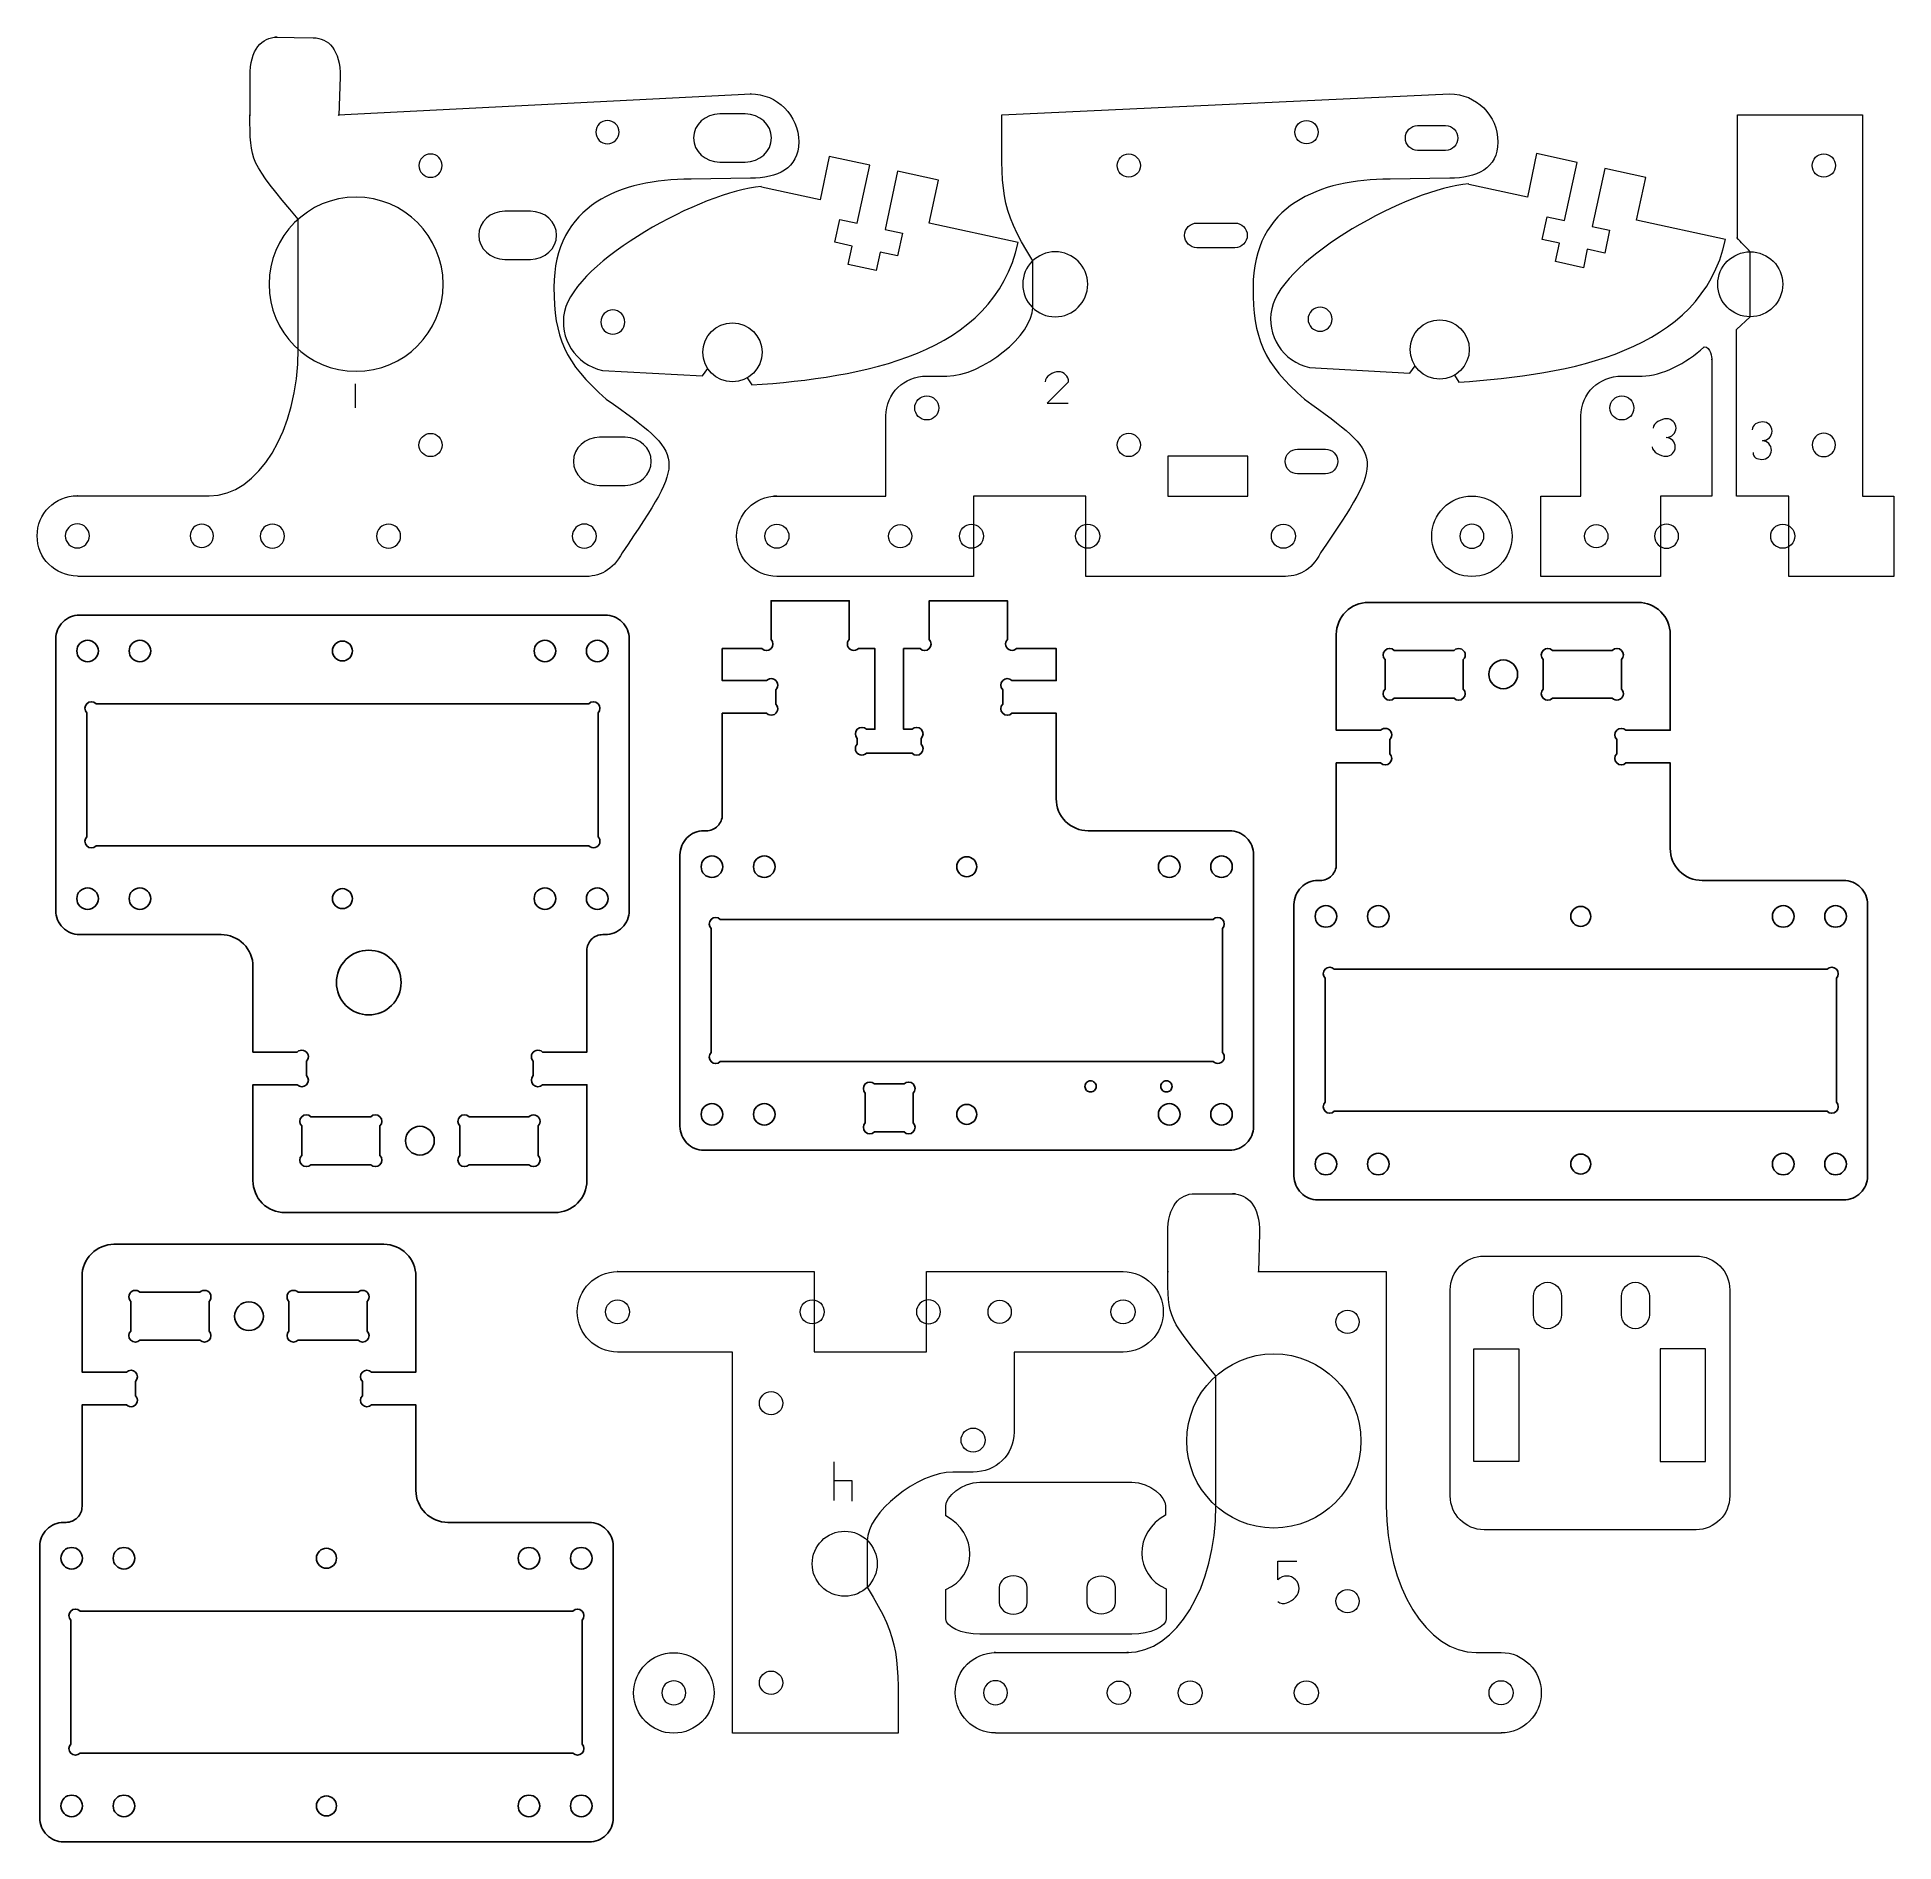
# Model space of a CAD drawing. Header units: inches. Extents: x -63 to 170, y -52 to 174.
import ezdxf

# ---------------------------------------------------------------- set-up
doc = ezdxf.new("R2010")
doc.units = ezdxf.units.IN
doc.header["$MEASUREMENT"] = 0
doc.layers.add('LAYER_1', color=18, linetype='Continuous')

# ---------------------------------------------------------------- blocks, each defined once
blk = doc.blocks.new('block 2')
at = {"color": 7, "lineweight": 9, "true_color": 0xffffff}
blk.add_lwpolyline([(-64.02, 131.9), (-69.67, 131.9), (-69.67, 145.98), (-64.02, 145.98), (-64.02, 131.9)], dxfattribs=at)
blk = doc.blocks.new('block 3')
at = {"color": 7, "lineweight": 9, "true_color": 0xffffff}
blk.add_lwpolyline([(-40.67, 145.98), (-46.32, 145.98), (-46.32, 131.9), (-40.67, 131.9), (-40.67, 145.98)], dxfattribs=at)
blk = doc.blocks.new('block 4')
at = {"color": 7, "lineweight": 9, "true_color": 0xffffff}
blk.add_open_spline([(-37.62, 153.37), (-37.62, 155.71), (-39.51, 157.6), (-41.85, 157.6), (-41.85, 157.6), (-68.38, 157.6), (-68.38, 157.6), (-70.72, 157.6), (-72.62, 155.71), (-72.62, 153.37), (-72.62, 153.37), (-72.62, 127.58), (-72.62, 127.58), (-72.62, 125.24), (-70.72, 123.35), (-68.38, 123.35), (-68.38, 123.35), (-41.85, 123.35), (-41.85, 123.35), (-39.51, 123.35), (-37.62, 125.24), (-37.62, 127.58), (-37.62, 127.58), (-37.62, 153.37), (-37.62, 153.37)], degree=3, knots=[0, 0, 0, 0, 1, 1, 1, 2, 2, 2, 3, 3, 3, 4, 4, 4, 5, 5, 5, 6, 6, 6, 7, 7, 7, 8, 8, 8, 8], dxfattribs=at)
blk = doc.blocks.new('block 5')
at = {"color": 7, "lineweight": 9, "true_color": 0xffffff}
blk.add_open_spline([(-58.69, 152.57), (-58.69, 153.53), (-59.47, 154.32), (-60.44, 154.32), (-61.41, 154.32), (-62.19, 153.53), (-62.19, 152.57), (-62.19, 152.57), (-62.19, 150.26), (-62.19, 150.26), (-62.19, 149.29), (-61.41, 148.51), (-60.44, 148.51), (-59.47, 148.51), (-58.69, 149.29), (-58.69, 150.26), (-58.69, 150.26), (-58.69, 152.57), (-58.69, 152.57)], degree=3, knots=[0, 0, 0, 0, 1, 1, 1, 2, 2, 2, 3, 3, 3, 4, 4, 4, 5, 5, 5, 6, 6, 6, 6], dxfattribs=at)
blk = doc.blocks.new('block 6')
at = {"color": 7, "lineweight": 9, "true_color": 0xffffff}
blk.add_open_spline([(-47.69, 152.57), (-47.69, 153.53), (-48.47, 154.32), (-49.44, 154.32), (-50.41, 154.32), (-51.19, 153.53), (-51.19, 152.57), (-51.19, 152.57), (-51.19, 150.26), (-51.19, 150.26), (-51.19, 149.29), (-50.41, 148.51), (-49.44, 148.51), (-48.47, 148.51), (-47.69, 149.29), (-47.69, 150.26), (-47.69, 150.26), (-47.69, 152.57), (-47.69, 152.57)], degree=3, knots=[0, 0, 0, 0, 1, 1, 1, 2, 2, 2, 3, 3, 3, 4, 4, 4, 5, 5, 5, 6, 6, 6, 6], dxfattribs=at)
blk = doc.blocks.new('block 7')
at = {"color": 7, "lineweight": 9, "true_color": 0xffffff}
blk.add_lwpolyline([(169.8, 106.12), (169.8, 106.12)], dxfattribs=at)
blk = doc.blocks.new('block 8')
at = {"color": 7, "lineweight": 9, "true_color": 0xffffff}
blk.add_open_spline([(9.42, 136.47), (8.59, 136.47), (7.92, 137.15), (7.92, 137.98), (7.92, 138.81), (8.59, 139.49), (9.42, 139.49), (10.26, 139.49), (10.93, 138.81), (10.93, 137.98), (10.93, 137.15), (10.26, 136.47), (9.42, 136.47)], degree=3, knots=[0, 0, 0, 0, 1, 1, 1, 2, 2, 2, 3, 3, 3, 4, 4, 4, 4], dxfattribs=at)
blk = doc.blocks.new('block 9')
at = {"color": 7, "lineweight": 9, "true_color": 0xffffff}
blk.add_open_spline([(28.1, 134.19), (28.1, 136.23), (26.44, 137.89), (24.4, 137.89), (22.36, 137.89), (20.7, 136.23), (20.7, 134.19), (20.7, 132.15), (22.36, 130.49), (24.4, 130.49), (26.44, 130.49), (28.1, 132.15), (28.1, 134.19)], degree=3, knots=[0, 0, 0, 0, 1, 1, 1, 2, 2, 2, 3, 3, 3, 4, 4, 4, 4], dxfattribs=at)
blk = doc.blocks.new('block 10')
at = {"color": 7, "lineweight": 9, "true_color": 0xffffff}
blk.add_open_spline([(26.24, 130.98), (26.24, 130.98), (26.81, 130.1), (26.81, 130.1), (40.71, 131.06), (57.1, 133.82), (60.17, 147.95), (60.17, 147.95), (49.01, 150.37), (49.01, 150.37), (49.01, 150.37), (50.18, 155.74), (50.18, 155.74), (50.18, 155.74), (45.08, 156.85), (45.08, 156.85), (45.08, 156.85), (43.5, 149.58), (43.5, 149.58), (43.5, 149.58), (45.67, 149.11), (45.67, 149.11), (45.67, 149.11), (45.05, 146.26), (45.05, 146.26), (45.05, 146.26), (42.88, 146.73), (42.88, 146.73), (42.88, 146.73), (42.38, 144.43), (42.38, 144.43), (42.38, 144.43), (38.9, 145.19), (38.9, 145.19), (38.9, 145.19), (39.4, 147.48), (39.4, 147.48), (39.4, 147.48), (37.23, 147.96), (37.23, 147.96), (37.23, 147.96), (37.85, 150.81), (37.85, 150.81), (37.85, 150.81), (40.02, 150.34), (40.02, 150.34), (40.02, 150.34), (41.6, 157.6), (41.6, 157.6), (41.6, 157.6), (36.5, 158.71), (36.5, 158.71), (36.5, 158.71), (35.38, 153.26), (35.38, 153.26), (35.38, 153.26), (28.05, 154.84), (28.05, 154.84), (28.05, 154.84), (28, 154.93), (28, 154.93), (20.65, 154.34), (4.76, 145.67), (3.37, 139.3), (2.64, 135.96), (4.76, 132.66), (8.11, 131.93), (8.11, 131.93), (20.67, 131.24), (20.67, 131.24), (20.67, 131.24), (21.32, 132.15), (21.32, 132.15)], degree=3, knots=[0, 0, 0, 0, 1, 1, 1, 2, 2, 2, 3, 3, 3, 4, 4, 4, 5, 5, 5, 6, 6, 6, 7, 7, 7, 8, 8, 8, 9, 9, 9, 10, 10, 10, 11, 11, 11, 12, 12, 12, 13, 13, 13, 14, 14, 14, 15, 15, 15, 16, 16, 16, 17, 17, 17, 18, 18, 18, 19, 19, 19, 20, 20, 20, 21, 21, 21, 22, 22, 22, 23, 23, 23, 24, 24, 24, 24], dxfattribs=at)
blk = doc.blocks.new('block 11')
at = {"color": 7, "lineweight": 9, "true_color": 0xffffff}
blk.add_open_spline([(97.97, 136.82), (97.14, 136.82), (96.46, 137.5), (96.46, 138.33), (96.46, 139.16), (97.14, 139.84), (97.97, 139.84), (98.8, 139.84), (99.48, 139.16), (99.48, 138.33), (99.48, 137.5), (98.8, 136.82), (97.97, 136.82)], degree=3, knots=[0, 0, 0, 0, 1, 1, 1, 2, 2, 2, 3, 3, 3, 4, 4, 4, 4], dxfattribs=at)
blk = doc.blocks.new('block 12')
at = {"color": 7, "lineweight": 9, "true_color": 0xffffff}
blk.add_open_spline([(116.65, 134.54), (116.65, 136.59), (114.99, 138.24), (112.95, 138.24), (110.9, 138.24), (109.25, 136.59), (109.25, 134.54), (109.25, 132.5), (110.9, 130.84), (112.95, 130.84), (114.99, 130.84), (116.65, 132.5), (116.65, 134.54)], degree=3, knots=[0, 0, 0, 0, 1, 1, 1, 2, 2, 2, 3, 3, 3, 4, 4, 4, 4], dxfattribs=at)
blk = doc.blocks.new('block 13')
at = {"color": 7, "lineweight": 9, "true_color": 0xffffff}
blk.add_open_spline([(114.78, 131.34), (114.78, 131.34), (115.35, 130.45), (115.35, 130.45), (129.25, 131.41), (145.65, 134.18), (148.72, 148.3), (148.72, 148.3), (137.56, 150.72), (137.56, 150.72), (137.56, 150.72), (138.73, 156.09), (138.73, 156.09), (138.73, 156.09), (133.63, 157.2), (133.63, 157.2), (133.63, 157.2), (132.05, 149.93), (132.05, 149.93), (132.05, 149.93), (134.22, 149.46), (134.22, 149.46), (134.22, 149.46), (133.6, 146.61), (133.6, 146.61), (133.6, 146.61), (131.42, 147.08), (131.42, 147.08), (131.42, 147.08), (130.93, 144.78), (130.93, 144.78), (130.93, 144.78), (127.45, 145.54), (127.45, 145.54), (127.45, 145.54), (127.95, 147.84), (127.95, 147.84), (127.95, 147.84), (125.78, 148.31), (125.78, 148.31), (125.78, 148.31), (126.4, 151.16), (126.4, 151.16), (126.4, 151.16), (128.57, 150.69), (128.57, 150.69), (128.57, 150.69), (130.15, 157.96), (130.15, 157.96), (130.15, 157.96), (125.05, 159.07), (125.05, 159.07), (125.05, 159.07), (123.92, 153.61), (123.92, 153.61), (123.92, 153.61), (116.59, 155.19), (116.59, 155.19), (116.59, 155.19), (116.55, 155.28), (116.55, 155.28), (109.2, 154.69), (93.3, 146.02), (91.92, 139.65), (91.19, 136.31), (93.31, 133.01), (96.66, 132.28), (96.66, 132.28), (109.22, 131.59), (109.22, 131.59), (109.22, 131.59), (109.87, 132.5), (109.87, 132.5)], degree=3, knots=[0, 0, 0, 0, 1, 1, 1, 2, 2, 2, 3, 3, 3, 4, 4, 4, 5, 5, 5, 6, 6, 6, 7, 7, 7, 8, 8, 8, 9, 9, 9, 10, 10, 10, 11, 11, 11, 12, 12, 12, 13, 13, 13, 14, 14, 14, 15, 15, 15, 16, 16, 16, 17, 17, 17, 18, 18, 18, 19, 19, 19, 20, 20, 20, 21, 21, 21, 22, 22, 22, 23, 23, 23, 24, 24, 24, 24], dxfattribs=at)
blk = doc.blocks.new('block 14')
at = {"color": 7, "lineweight": 9, "true_color": 0xffffff}
blk.add_open_spline([(212.14, 157.35), (211.31, 157.35), (210.64, 158.02), (210.64, 158.86), (210.64, 159.69), (211.31, 160.36), (212.14, 160.36), (212.98, 160.36), (213.65, 159.69), (213.65, 158.86), (213.65, 158.02), (212.98, 157.35), (212.14, 157.35)], degree=3, knots=[0, 0, 0, 0, 1, 1, 1, 2, 2, 2, 3, 3, 3, 4, 4, 4, 4], dxfattribs=at)
blk = doc.blocks.new('block 15')
at = {"color": 7, "lineweight": 9, "true_color": 0xffffff}
blk.add_open_spline([(238.02, 158.86), (238.02, 159.69), (237.34, 160.36), (236.51, 160.36), (235.68, 160.36), (235, 159.69), (235, 158.86), (235, 158.02), (235.68, 157.35), (236.51, 157.35), (237.34, 157.35), (238.02, 158.02), (238.02, 158.86)], degree=3, knots=[0, 0, 0, 0, 1, 1, 1, 2, 2, 2, 3, 3, 3, 4, 4, 4, 4], dxfattribs=at)
blk = doc.blocks.new('block 16')
at = {"color": 7, "lineweight": 9, "true_color": 0xffffff}
blk.add_open_spline([(174.73, 158.86), (174.73, 159.69), (174.05, 160.36), (173.22, 160.36), (172.39, 160.36), (171.71, 159.69), (171.71, 158.86), (171.71, 158.02), (172.39, 157.35), (173.22, 157.35), (174.05, 157.35), (174.73, 158.02), (174.73, 158.86)], degree=3, knots=[0, 0, 0, 0, 1, 1, 1, 2, 2, 2, 3, 3, 3, 4, 4, 4, 4], dxfattribs=at)
blk = doc.blocks.new('block 17')
at = {"color": 7, "lineweight": 9, "true_color": 0xffffff}
blk.add_open_spline([(219.24, 142.8), (219.24, 143.63), (218.57, 144.31), (217.74, 144.31), (216.91, 144.31), (216.23, 143.63), (216.23, 142.8), (216.23, 141.97), (216.91, 141.29), (217.74, 141.29), (218.57, 141.29), (219.24, 141.97), (219.24, 142.8)], degree=3, knots=[0, 0, 0, 0, 1, 1, 1, 2, 2, 2, 3, 3, 3, 4, 4, 4, 4], dxfattribs=at)
blk = doc.blocks.new('block 18')
at = {"color": 7, "lineweight": 9, "true_color": 0xffffff}
blk.add_open_spline([(193.9, 147.41), (193.9, 148.22), (193.25, 148.87), (192.44, 148.87), (191.64, 148.87), (190.98, 148.22), (190.98, 147.41), (190.98, 146.61), (191.64, 145.96), (192.44, 145.96), (193.25, 145.96), (193.9, 146.61), (193.9, 147.41)], degree=3, knots=[0, 0, 0, 0, 1, 1, 1, 2, 2, 2, 3, 3, 3, 4, 4, 4, 4], dxfattribs=at)
blk = doc.blocks.new('block 19')
at = {"color": 7, "lineweight": 9, "true_color": 0xffffff}
blk.add_open_spline([(193.9, 112.44), (193.9, 113.24), (193.25, 113.89), (192.44, 113.89), (191.64, 113.89), (190.98, 113.24), (190.98, 112.44), (190.98, 111.63), (191.64, 110.98), (192.44, 110.98), (193.25, 110.98), (193.9, 111.63), (193.9, 112.44)], degree=3, knots=[0, 0, 0, 0, 1, 1, 1, 2, 2, 2, 3, 3, 3, 4, 4, 4, 4], dxfattribs=at)
blk = doc.blocks.new('block 20')
at = {"color": 7, "lineweight": 9, "true_color": 0xffffff}
blk.add_open_spline([(199.1, 158.86), (199.1, 159.69), (198.43, 160.37), (197.6, 160.37), (196.76, 160.37), (196.09, 159.69), (196.09, 158.86), (196.09, 158.03), (196.76, 157.35), (197.6, 157.35), (198.43, 157.35), (199.1, 158.03), (199.1, 158.86)], degree=3, knots=[0, 0, 0, 0, 1, 1, 1, 2, 2, 2, 3, 3, 3, 4, 4, 4, 4], dxfattribs=at)
blk = doc.blocks.new('block 21')
at = {"color": 7, "lineweight": 9, "true_color": 0xffffff}
blk.add_open_spline([(222.52, 158.86), (222.52, 159.66), (221.87, 160.31), (221.06, 160.31), (220.26, 160.31), (219.61, 159.66), (219.61, 158.86), (219.61, 158.05), (220.26, 157.4), (221.06, 157.4), (221.87, 157.4), (222.52, 158.05), (222.52, 158.86)], degree=3, knots=[0, 0, 0, 0, 1, 1, 1, 2, 2, 2, 3, 3, 3, 4, 4, 4, 4], dxfattribs=at)
blk = doc.blocks.new('block 22')
at = {"color": 7, "lineweight": 9, "true_color": 0xffffff}
blk.add_open_spline([(205.73, 127.33), (205.73, 129.58), (203.91, 131.4), (201.66, 131.4), (199.41, 131.4), (197.59, 129.58), (197.59, 127.33), (197.59, 125.08), (199.41, 123.26), (201.66, 123.26), (203.91, 123.26), (205.73, 125.08), (205.73, 127.33)], degree=3, knots=[0, 0, 0, 0, 1, 1, 1, 2, 2, 2, 3, 3, 3, 4, 4, 4, 4], dxfattribs=at)
blk = doc.blocks.new('block 23')
at = {"color": 7, "lineweight": 9, "true_color": 0xffffff}
blk.add_lwpolyline([(202.59, 135.14), (202.59, 137.72)], dxfattribs=at)
blk = doc.blocks.new('block 24')
at = {"color": 7, "lineweight": 9, "true_color": 0xffffff}
blk.add_lwpolyline([(202.59, 137.72), (200.35, 137.72)], dxfattribs=at)
blk = doc.blocks.new('block 25')
at = {"color": 7, "lineweight": 9, "true_color": 0xffffff}
blk.add_lwpolyline([(200.35, 135.26), (200.35, 140.08)], dxfattribs=at)
blk = doc.blocks.new('block 26')
at = {"color": 7, "lineweight": 9, "true_color": 0xffffff}
blk.add_open_spline([(208.34, 106.13), (208.34, 115.6), (208.76, 117.55), (204.47, 124.38), (204.47, 124.38), (204.47, 130.21), (204.47, 130.21), (204.47, 133.65), (210.75, 138.8), (215.22, 138.8), (215.22, 138.8), (217.74, 138.8), (217.74, 138.8), (220.57, 138.8), (222.86, 140.97), (222.86, 143.8), (222.86, 143.8), (222.86, 143.8), (222.86, 143.8), (222.86, 143.8), (222.86, 153.83), (222.86, 153.83), (222.86, 153.83), (236.52, 153.83), (236.52, 153.83), (236.52, 153.83), (236.51, 153.82), (236.51, 153.82), (239.29, 153.82), (241.54, 156.08), (241.54, 158.86), (241.54, 161.64), (239.29, 163.89), (236.51, 163.89), (236.51, 163.89), (236.51, 163.9), (236.51, 163.9), (236.51, 163.9), (236.51, 163.9), (236.51, 163.9), (236.51, 163.9), (211.91, 163.9), (211.91, 163.9), (211.91, 163.9), (211.91, 153.86), (211.91, 153.86), (211.91, 153.86), (197.84, 153.86), (197.84, 153.86), (197.84, 153.86), (197.84, 163.9), (197.84, 163.9), (197.84, 163.9), (197.84, 163.89), (197.84, 163.89), (197.84, 163.89), (173.22, 163.89), (173.22, 163.89), (173.22, 163.89), (173.17, 163.9), (173.17, 163.9), (173.17, 163.9), (173.22, 163.89), (173.22, 163.89), (170.44, 163.89), (168.18, 161.64), (168.18, 158.86), (168.18, 156.08), (170.44, 153.82), (173.22, 153.82), (173.22, 153.82), (173.22, 153.83), (173.22, 153.83), (173.22, 153.83), (187.6, 153.83), (187.6, 153.83), (187.6, 153.83), (187.6, 106.13), (187.6, 106.13), (187.6, 106.13), (203.27, 106.13), (203.27, 106.13), (203.27, 106.13), (208.34, 106.13), (208.34, 106.13)], degree=3, knots=[0, 0, 0, 0, 1, 1, 1, 2, 2, 2, 3, 3, 3, 4, 4, 4, 5, 5, 5, 6, 6, 6, 7, 7, 7, 8, 8, 8, 9, 9, 9, 10, 10, 10, 11, 11, 11, 12, 12, 12, 13, 13, 13, 14, 14, 14, 15, 15, 15, 16, 16, 16, 17, 17, 17, 18, 18, 18, 19, 19, 19, 20, 20, 20, 21, 21, 21, 22, 22, 22, 23, 23, 23, 24, 24, 24, 25, 25, 25, 26, 26, 26, 27, 27, 27, 28, 28, 28, 28], dxfattribs=at)
blk = doc.blocks.new('block 27')
at = {"color": 7, "lineweight": 9, "true_color": 0xffffff}
blk.add_open_spline([(224.52, 122.47), (224.52, 121.67), (223.74, 121.03), (222.77, 121.03), (221.8, 121.03), (221.02, 121.67), (221.02, 122.47), (221.02, 122.47), (221.02, 124.36), (221.02, 124.36), (221.02, 125.16), (221.8, 125.8), (222.77, 125.8), (223.74, 125.8), (224.52, 125.16), (224.52, 124.36), (224.52, 124.36), (224.52, 122.47), (224.52, 122.47)], degree=3, knots=[0, 0, 0, 0, 1, 1, 1, 2, 2, 2, 3, 3, 3, 4, 4, 4, 5, 5, 5, 6, 6, 6, 6], dxfattribs=at)
blk = doc.blocks.new('block 28')
at = {"color": 7, "lineweight": 9, "true_color": 0xffffff}
blk.add_open_spline([(235.52, 124.36), (235.52, 125.16), (234.74, 125.8), (233.77, 125.8), (232.8, 125.8), (232.02, 125.16), (232.02, 124.36), (232.02, 124.36), (232.02, 122.47), (232.02, 122.47), (232.02, 121.67), (232.8, 121.03), (233.77, 121.03), (234.74, 121.03), (235.52, 121.67), (235.52, 122.47), (235.52, 122.47), (235.52, 124.36), (235.52, 124.36)], degree=3, knots=[0, 0, 0, 0, 1, 1, 1, 2, 2, 2, 3, 3, 3, 4, 4, 4, 5, 5, 5, 6, 6, 6, 6], dxfattribs=at)
blk = doc.blocks.new('block 29')
at = {"color": 7, "lineweight": 9, "true_color": 0xffffff}
blk.add_open_spline([(214.34, 134.6), (214.34, 134.6), (214.34, 133.32), (214.34, 133.32), (218.34, 131.2), (218.35, 125.78), (214.34, 124.11), (214.34, 124.11), (214.34, 120.45), (214.34, 120.45), (214.34, 119.39), (216.24, 118.52), (218.58, 118.52), (218.58, 118.52), (237.61, 118.52), (237.61, 118.52), (239.95, 118.52), (241.9, 119.39), (241.9, 120.45), (241.9, 120.45), (241.9, 124.2), (241.9, 124.2), (237.89, 125.87), (237.85, 131.3), (241.84, 133.41), (241.84, 133.41), (241.84, 134.6), (241.84, 134.6), (241.84, 135.66), (239.95, 137.52), (237.61, 137.52), (237.61, 137.52), (218.58, 137.52), (218.58, 137.52), (216.24, 137.52), (214.34, 135.66), (214.34, 134.6)], degree=3, knots=[0, 0, 0, 0, 1, 1, 1, 2, 2, 2, 3, 3, 3, 4, 4, 4, 5, 5, 5, 6, 6, 6, 7, 7, 7, 8, 8, 8, 9, 9, 9, 10, 10, 10, 11, 11, 11, 12, 12, 12, 12], dxfattribs=at)
blk = doc.blocks.new('block 30')
at = {"color": 7, "lineweight": 9, "true_color": 0xffffff}
blk.add_open_spline([(116.97, 109.66), (116.14, 109.66), (115.47, 110.33), (115.47, 111.17), (115.47, 112), (116.14, 112.68), (116.97, 112.68), (117.81, 112.68), (118.48, 112), (118.48, 111.17), (118.48, 110.33), (117.81, 109.66), (116.97, 109.66)], degree=3, knots=[0, 0, 0, 0, 1, 1, 1, 2, 2, 2, 3, 3, 3, 4, 4, 4, 4], dxfattribs=at)
blk = doc.blocks.new('block 31')
at = {"color": 7, "lineweight": 9, "true_color": 0xffffff}
blk.add_open_spline([(122.01, 111.16), (122.01, 113.94), (119.75, 116.19), (116.97, 116.19), (114.19, 116.19), (111.94, 113.94), (111.94, 111.16), (111.94, 108.38), (114.19, 106.12), (116.97, 106.12), (119.75, 106.12), (122.01, 108.38), (122.01, 111.16)], degree=3, knots=[0, 0, 0, 0, 1, 1, 1, 2, 2, 2, 3, 3, 3, 4, 4, 4, 4], dxfattribs=at)
blk = doc.blocks.new('block 32')
at = {"color": 7, "lineweight": 9, "true_color": 0xffffff}
blk.add_open_spline([(141.34, 109.66), (140.51, 109.66), (139.83, 110.34), (139.83, 111.17), (139.83, 112), (140.51, 112.68), (141.34, 112.68), (142.17, 112.68), (142.85, 112), (142.85, 111.17), (142.85, 110.34), (142.17, 109.66), (141.34, 109.66)], degree=3, knots=[0, 0, 0, 0, 1, 1, 1, 2, 2, 2, 3, 3, 3, 4, 4, 4, 4], dxfattribs=at)
blk = doc.blocks.new('block 33')
at = {"color": 7, "lineweight": 9, "true_color": 0xffffff}
blk.add_open_spline([(137.25, 127.22), (137.25, 128.06), (136.58, 128.73), (135.75, 128.73), (134.91, 128.73), (134.24, 128.06), (134.24, 127.22), (134.24, 126.39), (134.91, 125.72), (135.75, 125.72), (136.58, 125.72), (137.25, 126.39), (137.25, 127.22)], degree=3, knots=[0, 0, 0, 0, 1, 1, 1, 2, 2, 2, 3, 3, 3, 4, 4, 4, 4], dxfattribs=at)
blk = doc.blocks.new('block 34')
at = {"color": 7, "lineweight": 9, "true_color": 0xffffff}
blk.add_open_spline([(134, 111.17), (134, 111.97), (133.35, 112.62), (132.54, 112.62), (131.74, 112.62), (131.09, 111.97), (131.09, 111.17), (131.09, 110.36), (131.74, 109.71), (132.54, 109.71), (133.35, 109.71), (134, 110.36), (134, 111.17)], degree=3, knots=[0, 0, 0, 0, 1, 1, 1, 2, 2, 2, 3, 3, 3, 4, 4, 4, 4], dxfattribs=at)
blk = doc.blocks.new('block 35')
at = {"color": 7, "lineweight": 9, "true_color": 0xffffff}
blk.add_open_spline([(141.36, 123.54), (142.01, 123.54), (142.53, 124.07), (142.53, 124.71), (142.53, 125.35), (142.01, 125.87), (141.36, 125.87), (140.72, 125.87), (139.65, 125.35), (139.65, 124.71)], degree=3, knots=[0, 0, 0, 0, 1, 1, 1, 2, 2, 2, 3, 3, 3, 3], dxfattribs=at)
blk = doc.blocks.new('block 36')
at = {"color": 7, "lineweight": 9, "true_color": 0xffffff}
blk.add_open_spline([(139.56, 122.36), (139.55, 121.72), (140.61, 121.19), (141.25, 121.18), (141.9, 121.17), (142.43, 121.68), (142.44, 122.32), (142.45, 122.96), (141.94, 123.49), (141.3, 123.51)], degree=3, knots=[0, 0, 0, 0, 1, 1, 1, 2, 2, 2, 3, 3, 3, 3], dxfattribs=at)
blk = doc.blocks.new('block 37')
at = {"color": 7, "lineweight": 9, "true_color": 0xffffff}
blk.add_open_spline([(147, 133.26), (147, 133.51), (146.88, 134.88), (146.07, 134.88), (146.07, 134.88), (146.03, 134.84), (146.03, 134.84), (143.81, 132.82), (140.76, 131.22), (138.27, 131.22), (138.27, 131.22), (135.75, 131.22), (135.75, 131.22), (132.92, 131.22), (130.62, 129.05), (130.62, 126.22), (130.62, 126.22), (130.62, 116.19), (130.62, 116.19), (130.62, 116.19), (125.59, 116.19), (125.59, 116.19), (125.59, 116.19), (125.59, 106.12), (125.59, 106.12), (125.59, 106.12), (140.57, 106.12), (140.57, 106.12), (140.57, 106.12), (140.57, 116.17), (140.57, 116.17), (140.57, 116.17), (147, 116.17), (147, 116.17), (147, 116.17), (147, 133.35), (147, 133.35), (147, 133.35), (147, 133.26), (147, 133.26)], degree=3, knots=[0, 0, 0, 0, 1, 1, 1, 2, 2, 2, 3, 3, 3, 4, 4, 4, 5, 5, 5, 6, 6, 6, 7, 7, 7, 8, 8, 8, 9, 9, 9, 10, 10, 10, 11, 11, 11, 12, 12, 12, 13, 13, 13, 13], dxfattribs=at)
blk = doc.blocks.new('block 38')
at = {"color": 7, "lineweight": 9, "true_color": 0xffffff}
blk.add_open_spline([(180.27, 109.66), (179.43, 109.66), (178.76, 110.34), (178.76, 111.17), (178.76, 112), (179.43, 112.68), (180.27, 112.68), (181.1, 112.68), (181.77, 112), (181.77, 111.17), (181.77, 110.34), (181.1, 109.66), (180.27, 109.66)], degree=3, knots=[0, 0, 0, 0, 1, 1, 1, 2, 2, 2, 3, 3, 3, 4, 4, 4, 4], dxfattribs=at)
blk = doc.blocks.new('block 39')
at = {"color": 7, "lineweight": 9, "true_color": 0xffffff}
blk.add_open_spline([(185.3, 111.16), (185.3, 113.94), (183.05, 116.19), (180.26, 116.19), (177.48, 116.19), (175.23, 113.94), (175.23, 111.16), (175.23, 108.38), (177.48, 106.12), (180.26, 106.12), (183.05, 106.12), (185.3, 108.38), (185.3, 111.16)], degree=3, knots=[0, 0, 0, 0, 1, 1, 1, 2, 2, 2, 3, 3, 3, 4, 4, 4, 4], dxfattribs=at)
blk = doc.blocks.new('block 40')
at = {"color": 7, "lineweight": 9, "true_color": 0xffffff}
blk.add_open_spline([(161.03, 121.13), (160.22, 121.13), (159.57, 121.78), (159.57, 122.59), (159.57, 123.39), (160.22, 124.05), (161.03, 124.05), (161.83, 124.05), (162.49, 123.39), (162.49, 122.59), (162.49, 121.78), (161.83, 121.13), (161.03, 121.13)], degree=3, knots=[0, 0, 0, 0, 1, 1, 1, 2, 2, 2, 3, 3, 3, 4, 4, 4, 4], dxfattribs=at)
blk = doc.blocks.new('block 41')
at = {"color": 7, "lineweight": 9, "true_color": 0xffffff}
blk.add_open_spline([(162.49, 157.57), (162.49, 158.37), (161.83, 159.02), (161.03, 159.02), (160.22, 159.02), (159.57, 158.37), (159.57, 157.57), (159.57, 156.76), (160.22, 156.11), (161.03, 156.11), (161.83, 156.11), (162.49, 156.76), (162.49, 157.57)], degree=3, knots=[0, 0, 0, 0, 1, 1, 1, 2, 2, 2, 3, 3, 3, 4, 4, 4, 4], dxfattribs=at)
blk = doc.blocks.new('block 42')
at = {"color": 7, "lineweight": 9, "true_color": 0xffffff}
blk.add_open_spline([(157.39, 111.17), (157.39, 112), (156.72, 112.68), (155.89, 112.68), (155.05, 112.68), (154.38, 112), (154.38, 111.17), (154.38, 110.34), (155.05, 109.66), (155.89, 109.66), (156.72, 109.66), (157.39, 110.34), (157.39, 111.17)], degree=3, knots=[0, 0, 0, 0, 1, 1, 1, 2, 2, 2, 3, 3, 3, 4, 4, 4, 4], dxfattribs=at)
blk = doc.blocks.new('block 43')
at = {"color": 7, "lineweight": 9, "true_color": 0xffffff}
blk.add_open_spline([(155.89, 142.7), (155.89, 144.95), (154.07, 146.77), (151.82, 146.77), (149.57, 146.77), (147.75, 144.95), (147.75, 142.7), (147.75, 140.45), (149.57, 138.63), (151.82, 138.63), (154.07, 138.63), (155.89, 140.45), (155.89, 142.7)], degree=3, knots=[0, 0, 0, 0, 1, 1, 1, 2, 2, 2, 3, 3, 3, 4, 4, 4, 4], dxfattribs=at)
blk = doc.blocks.new('block 44')
at = {"color": 7, "lineweight": 9, "true_color": 0xffffff}
blk.add_open_spline([(153.39, 123.15), (154.03, 123.15), (154.55, 123.67), (154.55, 124.32), (154.55, 124.96), (154.03, 125.48), (153.39, 125.48), (152.75, 125.48), (152.07, 125.12), (152.07, 124.48)], degree=3, knots=[0, 0, 0, 0, 1, 1, 1, 2, 2, 2, 3, 3, 3, 3], dxfattribs=at)
blk = doc.blocks.new('block 45')
at = {"color": 7, "lineweight": 9, "true_color": 0xffffff}
blk.add_open_spline([(152.18, 121.65), (152.16, 121.01), (152.64, 120.8), (153.28, 120.79), (153.92, 120.77), (154.45, 121.29), (154.47, 121.93), (154.48, 122.57), (153.97, 123.1), (153.33, 123.11)], degree=3, knots=[0, 0, 0, 0, 1, 1, 1, 2, 2, 2, 3, 3, 3, 3], dxfattribs=at)
blk = doc.blocks.new('block 46')
at = {"color": 7, "lineweight": 9, "true_color": 0xffffff}
blk.add_open_spline([(169.8, 106.12), (169.8, 106.12), (169.8, 116.18), (169.8, 116.18), (169.8, 116.18), (165.89, 116.18), (165.89, 116.18), (165.89, 116.18), (165.89, 163.9), (165.89, 163.9), (165.89, 163.9), (150.22, 163.9), (150.22, 163.9), (150.22, 163.9), (150.22, 148.4), (150.22, 148.4), (150.22, 148.4), (150.15, 148.54), (150.15, 148.54), (150.66, 147.98), (151.21, 147.4), (151.82, 146.77), (151.82, 146.77), (151.82, 138.63), (151.82, 138.63), (151.82, 138.63), (150.11, 137.03), (150.11, 137.03), (150.11, 137.03), (150.11, 116.17), (150.11, 116.17), (150.11, 116.17), (156.64, 116.17), (156.64, 116.17), (156.64, 116.17), (156.64, 106.12), (156.64, 106.12), (156.64, 106.12), (169.8, 106.12), (169.8, 106.12)], degree=3, knots=[0, 0, 0, 0, 1, 1, 1, 2, 2, 2, 3, 3, 3, 4, 4, 4, 5, 5, 5, 6, 6, 6, 7, 7, 7, 8, 8, 8, 9, 9, 9, 10, 10, 10, 11, 11, 11, 12, 12, 12, 13, 13, 13, 13], dxfattribs=at)
blk = doc.blocks.new('block 47')
at = {"color": 7, "lineweight": 9, "true_color": 0xffffff}
blk.add_open_spline([(64.81, 138.63), (62.56, 138.63), (60.74, 140.45), (60.74, 142.7), (60.74, 144.95), (62.56, 146.77), (64.81, 146.77), (67.05, 146.77), (68.88, 144.95), (68.88, 142.7), (68.88, 140.45), (67.05, 138.63), (64.81, 138.63)], degree=3, knots=[0, 0, 0, 0, 1, 1, 1, 2, 2, 2, 3, 3, 3, 4, 4, 4, 4], dxfattribs=at)
blk = doc.blocks.new('block 48')
at = {"color": 7, "lineweight": 9, "true_color": 0xffffff}
blk.add_open_spline([(100.18, 120.53), (100.18, 121.38), (99.49, 122.07), (98.64, 122.07), (98.64, 122.07), (95.14, 122.07), (95.14, 122.07), (94.29, 122.07), (93.6, 121.38), (93.6, 120.53), (93.6, 119.67), (94.29, 118.98), (95.14, 118.98), (95.14, 118.98), (98.64, 118.98), (98.64, 118.98), (99.49, 118.98), (100.18, 119.67), (100.18, 120.53)], degree=3, knots=[0, 0, 0, 0, 1, 1, 1, 2, 2, 2, 3, 3, 3, 4, 4, 4, 5, 5, 5, 6, 6, 6, 6], dxfattribs=at)
blk = doc.blocks.new('block 49')
at = {"color": 7, "lineweight": 9, "true_color": 0xffffff}
blk.add_open_spline([(88.85, 148.83), (88.85, 149.68), (88.16, 150.37), (87.31, 150.37), (87.31, 150.37), (82.54, 150.37), (82.54, 150.37), (81.69, 150.37), (81.01, 149.68), (81.01, 148.83), (81.01, 147.97), (81.69, 147.28), (82.54, 147.28), (82.54, 147.28), (87.31, 147.28), (87.31, 147.28), (88.16, 147.28), (88.85, 147.97), (88.85, 148.83)], degree=3, knots=[0, 0, 0, 0, 1, 1, 1, 2, 2, 2, 3, 3, 3, 4, 4, 4, 5, 5, 5, 6, 6, 6, 6], dxfattribs=at)
blk = doc.blocks.new('block 50')
at = {"color": 7, "lineweight": 9, "true_color": 0xffffff}
blk.add_open_spline([(115.22, 161.01), (115.22, 161.87), (114.53, 162.56), (113.68, 162.56), (113.68, 162.56), (110.18, 162.56), (110.18, 162.56), (109.33, 162.56), (108.64, 161.87), (108.64, 161.01), (108.64, 160.16), (109.33, 159.46), (110.18, 159.46), (110.18, 159.46), (113.68, 159.46), (113.68, 159.46), (114.53, 159.46), (115.22, 160.16), (115.22, 161.01)], degree=3, knots=[0, 0, 0, 0, 1, 1, 1, 2, 2, 2, 3, 3, 3, 4, 4, 4, 5, 5, 5, 6, 6, 6, 6], dxfattribs=at)
blk = doc.blocks.new('block 51')
at = {"color": 7, "lineweight": 9, "true_color": 0xffffff}
blk.add_open_spline([(55.83, 111.17), (55.83, 112), (55.16, 112.68), (54.32, 112.68), (53.49, 112.68), (52.82, 112), (52.82, 111.17), (52.82, 110.34), (53.49, 109.66), (54.32, 109.66), (55.16, 109.66), (55.83, 110.34), (55.83, 111.17)], degree=3, knots=[0, 0, 0, 0, 1, 1, 1, 2, 2, 2, 3, 3, 3, 4, 4, 4, 4], dxfattribs=at)
blk = doc.blocks.new('block 52')
at = {"color": 7, "lineweight": 9, "true_color": 0xffffff}
blk.add_open_spline([(31.47, 111.17), (31.47, 112), (30.79, 112.68), (29.96, 112.68), (29.13, 112.68), (28.45, 112), (28.45, 111.17), (28.45, 110.34), (29.13, 109.66), (29.96, 109.66), (30.79, 109.66), (31.47, 110.34), (31.47, 111.17)], degree=3, knots=[0, 0, 0, 0, 1, 1, 1, 2, 2, 2, 3, 3, 3, 4, 4, 4, 4], dxfattribs=at)
blk = doc.blocks.new('block 53')
at = {"color": 7, "lineweight": 9, "true_color": 0xffffff}
blk.add_open_spline([(94.88, 111.17), (94.88, 112), (94.21, 112.68), (93.37, 112.68), (92.54, 112.68), (91.87, 112), (91.87, 111.17), (91.87, 110.34), (92.54, 109.66), (93.37, 109.66), (94.21, 109.66), (94.88, 110.34), (94.88, 111.17)], degree=3, knots=[0, 0, 0, 0, 1, 1, 1, 2, 2, 2, 3, 3, 3, 4, 4, 4, 4], dxfattribs=at)
blk = doc.blocks.new('block 54')
at = {"color": 7, "lineweight": 9, "true_color": 0xffffff}
blk.add_open_spline([(50.24, 127.22), (50.24, 128.06), (49.56, 128.73), (48.73, 128.73), (47.9, 128.73), (47.22, 128.06), (47.22, 127.22), (47.22, 126.39), (47.9, 125.72), (48.73, 125.72), (49.56, 125.72), (50.24, 126.39), (50.24, 127.22)], degree=3, knots=[0, 0, 0, 0, 1, 1, 1, 2, 2, 2, 3, 3, 3, 4, 4, 4, 4], dxfattribs=at)
blk = doc.blocks.new('block 55')
at = {"color": 7, "lineweight": 9, "true_color": 0xffffff}
blk.add_open_spline([(75.47, 122.59), (75.47, 123.39), (74.82, 124.05), (74.01, 124.05), (73.21, 124.05), (72.56, 123.39), (72.56, 122.59), (72.56, 121.78), (73.21, 121.13), (74.01, 121.13), (74.82, 121.13), (75.47, 121.78), (75.47, 122.59)], degree=3, knots=[0, 0, 0, 0, 1, 1, 1, 2, 2, 2, 3, 3, 3, 4, 4, 4, 4], dxfattribs=at)
blk = doc.blocks.new('block 56')
at = {"color": 7, "lineweight": 9, "true_color": 0xffffff}
blk.add_open_spline([(75.47, 157.56), (75.47, 158.37), (74.82, 159.02), (74.01, 159.02), (73.21, 159.02), (72.56, 158.37), (72.56, 157.56), (72.56, 156.76), (73.21, 156.11), (74.01, 156.11), (74.82, 156.11), (75.47, 156.76), (75.47, 157.56)], degree=3, knots=[0, 0, 0, 0, 1, 1, 1, 2, 2, 2, 3, 3, 3, 4, 4, 4, 4], dxfattribs=at)
blk = doc.blocks.new('block 57')
at = {"color": 7, "lineweight": 9, "true_color": 0xffffff}
blk.add_lwpolyline([(88.94, 121.2), (78.89, 121.2), (78.89, 116.18), (88.94, 116.18), (88.94, 121.2)], dxfattribs=at)
blk = doc.blocks.new('block 58')
at = {"color": 7, "lineweight": 9, "true_color": 0xffffff}
blk.add_open_spline([(70.38, 111.17), (70.38, 112), (69.7, 112.68), (68.87, 112.68), (68.04, 112.68), (67.36, 112), (67.36, 111.17), (67.36, 110.34), (68.04, 109.66), (68.87, 109.66), (69.7, 109.66), (70.38, 110.34), (70.38, 111.17)], degree=3, knots=[0, 0, 0, 0, 1, 1, 1, 2, 2, 2, 3, 3, 3, 4, 4, 4, 4], dxfattribs=at)
blk = doc.blocks.new('block 59')
at = {"color": 7, "lineweight": 9, "true_color": 0xffffff}
blk.add_open_spline([(46.86, 111.17), (46.86, 111.97), (46.21, 112.62), (45.41, 112.62), (44.6, 112.62), (43.95, 111.97), (43.95, 111.17), (43.95, 110.36), (44.6, 109.71), (45.41, 109.71), (46.21, 109.71), (46.86, 110.36), (46.86, 111.17)], degree=3, knots=[0, 0, 0, 0, 1, 1, 1, 2, 2, 2, 3, 3, 3, 4, 4, 4, 4], dxfattribs=at)
blk = doc.blocks.new('block 60')
at = {"color": 7, "lineweight": 9, "true_color": 0xffffff}
blk.add_open_spline([(97.73, 161.74), (97.73, 162.55), (97.07, 163.2), (96.27, 163.2), (95.46, 163.2), (94.81, 162.55), (94.81, 161.74), (94.81, 160.94), (95.46, 160.29), (96.27, 160.29), (97.07, 160.29), (97.73, 160.94), (97.73, 161.74)], degree=3, knots=[0, 0, 0, 0, 1, 1, 1, 2, 2, 2, 3, 3, 3, 4, 4, 4, 4], dxfattribs=at)
blk = doc.blocks.new('block 61')
at = {"color": 7, "lineweight": 9, "true_color": 0xffffff}
blk.add_open_spline([(66.48, 130.5), (66.48, 131.19), (65.92, 131.75), (65.23, 131.75), (64.55, 131.75), (63.54, 131.19), (63.54, 130.5)], degree=3, knots=[0, 0, 0, 0, 1, 1, 1, 2, 2, 2, 2], dxfattribs=at)
blk = doc.blocks.new('block 62')
at = {"color": 7, "lineweight": 9, "true_color": 0xffffff}
blk.add_lwpolyline([(66.48, 130.5), (63.8, 127.82)], dxfattribs=at)
blk = doc.blocks.new('block 63')
at = {"color": 7, "lineweight": 9, "true_color": 0xffffff}
blk.add_lwpolyline([(63.8, 127.82), (66.41, 127.82)], dxfattribs=at)
blk = doc.blocks.new('block 64')
at = {"color": 7, "lineweight": 9, "true_color": 0xffffff}
blk.add_open_spline([(98.03, 109.08), (106.12, 121.08), (106.12, 121.08), (96.03, 128.31), (90.81, 132.85), (89.57, 136.1), (89.57, 142.3), (89.57, 152.64), (97.99, 155.86), (106.65, 155.86), (106.65, 155.86), (106.75, 155.86), (106.75, 155.86), (106.75, 155.86), (114.19, 155.99), (114.19, 155.99), (117.52, 155.99), (120.22, 157.18), (120.22, 160.51), (120.22, 163.84), (117.52, 166.54), (114.19, 166.54), (114.19, 166.54), (58.13, 163.9), (58.13, 163.9), (58.13, 154.43), (57.71, 152.47), (62, 145.65), (62, 145.65), (62, 139.81), (62, 139.81), (62, 136.38), (55.72, 131.22), (51.25, 131.22), (51.25, 131.22), (48.73, 131.22), (48.73, 131.22), (45.9, 131.22), (43.61, 129.05), (43.61, 126.22), (43.61, 126.22), (43.61, 116.19), (43.61, 116.19), (43.61, 116.19), (29.57, 116.19), (29.57, 116.19), (29.57, 116.19), (29.96, 116.2), (29.96, 116.2), (27.18, 116.2), (24.92, 113.95), (24.92, 111.17), (24.92, 108.39), (27.18, 106.13), (29.96, 106.13), (29.96, 106.13), (30, 106.12), (30, 106.12), (30, 106.12), (54.56, 106.12), (54.56, 106.12), (54.56, 106.12), (54.56, 116.17), (54.56, 116.17), (54.56, 116.17), (68.62, 116.17), (68.62, 116.17), (68.62, 116.17), (68.62, 106.12), (68.62, 106.12), (68.62, 106.12), (93.28, 106.12), (93.28, 106.12), (95.19, 106.12), (96.87, 106.81), (98.03, 109.08)], degree=3, knots=[0, 0, 0, 0, 1, 1, 1, 2, 2, 2, 3, 3, 3, 4, 4, 4, 5, 5, 5, 6, 6, 6, 7, 7, 7, 8, 8, 8, 9, 9, 9, 10, 10, 10, 11, 11, 11, 12, 12, 12, 13, 13, 13, 14, 14, 14, 15, 15, 15, 16, 16, 16, 17, 17, 17, 18, 18, 18, 19, 19, 19, 20, 20, 20, 21, 21, 21, 22, 22, 22, 23, 23, 23, 24, 24, 24, 25, 25, 25, 25], dxfattribs=at)
blk = doc.blocks.new('block 65')
at = {"color": 7, "lineweight": 9, "true_color": 0xffffff}
blk.add_open_spline([(220.54, 109.67), (219.71, 109.67), (219.04, 110.35), (219.04, 111.18), (219.04, 112.01), (219.71, 112.69), (220.54, 112.69), (221.38, 112.69), (222.05, 112.01), (222.05, 111.18), (222.05, 110.35), (221.38, 109.67), (220.54, 109.67)], degree=3, knots=[0, 0, 0, 0, 1, 1, 1, 2, 2, 2, 3, 3, 3, 4, 4, 4, 4], dxfattribs=at)
blk = doc.blocks.new('block 66')
at = {"color": 7, "lineweight": 9, "true_color": 0xffffff}
blk.add_open_spline([(285.34, 111.18), (285.34, 112.01), (284.67, 112.69), (283.83, 112.69), (283, 112.69), (282.33, 112.01), (282.33, 111.18), (282.33, 110.35), (283, 109.67), (283.83, 109.67), (284.67, 109.67), (285.34, 110.35), (285.34, 111.18)], degree=3, knots=[0, 0, 0, 0, 1, 1, 1, 2, 2, 2, 3, 3, 3, 4, 4, 4, 4], dxfattribs=at)
blk = doc.blocks.new('block 67')
at = {"color": 7, "lineweight": 9, "true_color": 0xffffff}
blk.add_open_spline([(266.29, 142.7), (266.29, 148.72), (261.41, 153.6), (255.39, 153.6), (249.37, 153.6), (244.49, 148.72), (244.49, 142.7), (244.49, 136.68), (249.37, 131.8), (255.39, 131.8), (261.41, 131.8), (266.29, 136.68), (266.29, 142.7)], degree=3, knots=[0, 0, 0, 0, 1, 1, 1, 2, 2, 2, 3, 3, 3, 4, 4, 4, 4], dxfattribs=at)
blk = doc.blocks.new('block 68')
at = {"color": 7, "lineweight": 9, "true_color": 0xffffff}
blk.add_open_spline([(266.07, 122.63), (266.07, 123.44), (265.42, 124.09), (264.61, 124.09), (263.81, 124.09), (263.15, 123.44), (263.15, 122.63), (263.15, 121.83), (263.81, 121.18), (264.61, 121.18), (265.42, 121.18), (266.07, 121.83), (266.07, 122.63)], degree=3, knots=[0, 0, 0, 0, 1, 1, 1, 2, 2, 2, 3, 3, 3, 4, 4, 4, 4], dxfattribs=at)
blk = doc.blocks.new('block 69')
at = {"color": 7, "lineweight": 9, "true_color": 0xffffff}
blk.add_open_spline([(266.07, 157.6), (266.07, 158.41), (265.42, 159.06), (264.61, 159.06), (263.81, 159.06), (263.15, 158.41), (263.15, 157.6), (263.15, 156.8), (263.81, 156.14), (264.61, 156.14), (265.42, 156.14), (266.07, 156.8), (266.07, 157.6)], degree=3, knots=[0, 0, 0, 0, 1, 1, 1, 2, 2, 2, 3, 3, 3, 4, 4, 4, 4], dxfattribs=at)
blk = doc.blocks.new('block 70')
at = {"color": 7, "lineweight": 9, "true_color": 0xffffff}
blk.add_open_spline([(237.45, 111.18), (237.45, 111.98), (236.79, 112.64), (235.99, 112.64), (235.19, 112.64), (234.53, 111.98), (234.53, 111.18), (234.53, 110.38), (235.19, 109.72), (235.99, 109.72), (236.79, 109.72), (237.45, 110.38), (237.45, 111.18)], degree=3, knots=[0, 0, 0, 0, 1, 1, 1, 2, 2, 2, 3, 3, 3, 4, 4, 4, 4], dxfattribs=at)
blk = doc.blocks.new('block 71')
at = {"color": 7, "lineweight": 9, "true_color": 0xffffff}
blk.add_open_spline([(246.41, 111.17), (246.41, 112), (245.74, 112.68), (244.91, 112.68), (244.08, 112.68), (243.4, 112), (243.4, 111.17), (243.4, 110.34), (244.08, 109.66), (244.91, 109.66), (245.74, 109.66), (246.41, 110.34), (246.41, 111.17)], degree=3, knots=[0, 0, 0, 0, 1, 1, 1, 2, 2, 2, 3, 3, 3, 4, 4, 4, 4], dxfattribs=at)
blk = doc.blocks.new('block 72')
at = {"color": 7, "lineweight": 9, "true_color": 0xffffff}
blk.add_open_spline([(260.96, 111.17), (260.96, 112), (260.29, 112.68), (259.46, 112.68), (258.62, 112.68), (257.95, 112), (257.95, 111.17), (257.95, 110.34), (258.62, 109.66), (259.46, 109.66), (260.29, 109.66), (260.96, 110.34), (260.96, 111.17)], degree=3, knots=[0, 0, 0, 0, 1, 1, 1, 2, 2, 2, 3, 3, 3, 4, 4, 4, 4], dxfattribs=at)
blk = doc.blocks.new('block 73')
at = {"color": 7, "lineweight": 9, "true_color": 0xffffff}
blk.add_open_spline([(255.9, 122.61), (256.51, 122.01), (257.5, 122.52), (258.11, 123.13), (258.71, 123.74), (258.71, 124.72), (258.11, 125.33), (257.5, 125.94), (256.51, 125.94), (255.9, 125.33)], degree=3, knots=[0, 0, 0, 0, 1, 1, 1, 2, 2, 2, 3, 3, 3, 3], dxfattribs=at)
blk = doc.blocks.new('block 74')
at = {"color": 7, "lineweight": 9, "true_color": 0xffffff}
blk.add_lwpolyline([(255.9, 125.33), (255.9, 127.67)], dxfattribs=at)
blk = doc.blocks.new('block 75')
at = {"color": 7, "lineweight": 9, "true_color": 0xffffff}
blk.add_lwpolyline([(255.9, 127.67), (258.27, 127.67)], dxfattribs=at)
blk = doc.blocks.new('block 76')
at = {"color": 7, "lineweight": 9, "true_color": 0xffffff}
blk.add_open_spline([(236.99, 116.2), (236.99, 116.2), (237.19, 116.21), (237.19, 116.21), (237.19, 116.21), (220.39, 116.21), (220.39, 116.21), (220.39, 116.21), (220.54, 116.21), (220.54, 116.21), (217.76, 116.21), (215.51, 113.96), (215.51, 111.18), (215.51, 108.4), (217.76, 106.15), (220.54, 106.15), (220.54, 106.15), (220.58, 106.14), (220.58, 106.14), (220.58, 106.14), (283.89, 106.14), (283.89, 106.14), (283.89, 106.14), (283.83, 106.15), (283.83, 106.15), (286.62, 106.15), (288.87, 108.4), (288.87, 111.18), (288.87, 113.96), (286.62, 116.22), (283.83, 116.22), (283.83, 116.22), (283.74, 116.21), (283.74, 116.21), (283.74, 116.21), (280.74, 116.21), (280.74, 116.21), (280.74, 116.21), (280.73, 116.2), (280.73, 116.2), (274.57, 116.2), (269.46, 124.41), (269.46, 134.56), (269.46, 134.56), (269.46, 134.58), (269.46, 134.58), (269.46, 134.58), (269.46, 163.9), (269.46, 163.9), (269.46, 163.9), (253.45, 163.9), (253.45, 163.9), (253.45, 163.9), (253.45, 163.84), (253.45, 163.84), (253.45, 163.84), (253.61, 168.73), (253.61, 168.73), (253.61, 172.13), (252.09, 173.63), (250.22, 173.63), (250.22, 173.63), (250.57, 173.61), (250.57, 173.61), (250.57, 173.61), (245.49, 173.64), (245.49, 173.64), (243.62, 173.64), (242.1, 172.14), (242.1, 168.74), (242.1, 168.74), (242.1, 163.84), (242.1, 163.84), (242.1, 163.84), (242.1, 163.93), (242.1, 163.93), (242.1, 158.04), (242.1, 158.04), (248.14, 150.84), (248.14, 150.84), (248.14, 134.56), (248.14, 134.56), (248.14, 124.41), (243.16, 116.2), (236.99, 116.2)], degree=3, knots=[0, 0, 0, 0, 1, 1, 1, 2, 2, 2, 3, 3, 3, 4, 4, 4, 5, 5, 5, 6, 6, 6, 7, 7, 7, 8, 8, 8, 9, 9, 9, 10, 10, 10, 11, 11, 11, 12, 12, 12, 13, 13, 13, 14, 14, 14, 15, 15, 15, 16, 16, 16, 17, 17, 17, 18, 18, 18, 19, 19, 19, 20, 20, 20, 21, 21, 21, 22, 22, 22, 23, 23, 23, 24, 24, 24, 25, 25, 25, 26, 26, 26, 27, 27, 27, 28, 28, 28, 28], dxfattribs=at)
blk = doc.blocks.new('block 77')
at = {"color": 7, "lineweight": 9, "true_color": 0xffffff}
blk.add_open_spline([(-22.72, 131.81), (-28.74, 131.81), (-33.62, 136.69), (-33.62, 142.71), (-33.62, 148.73), (-28.74, 153.61), (-22.72, 153.61), (-16.7, 153.61), (-11.82, 148.73), (-11.82, 142.71), (-11.82, 136.69), (-16.7, 131.81), (-22.72, 131.81)], degree=3, knots=[0, 0, 0, 0, 1, 1, 1, 2, 2, 2, 3, 3, 3, 4, 4, 4, 4], dxfattribs=at)
blk = doc.blocks.new('block 78')
at = {"color": 7, "lineweight": 9, "true_color": 0xffffff}
blk.add_open_spline([(-11.94, 122.58), (-11.94, 123.39), (-12.59, 124.04), (-13.4, 124.04), (-14.2, 124.04), (-14.85, 123.39), (-14.85, 122.58), (-14.85, 121.78), (-14.2, 121.13), (-13.4, 121.13), (-12.59, 121.13), (-11.94, 121.78), (-11.94, 122.58)], degree=3, knots=[0, 0, 0, 0, 1, 1, 1, 2, 2, 2, 3, 3, 3, 4, 4, 4, 4], dxfattribs=at)
blk = doc.blocks.new('block 79')
at = {"color": 7, "lineweight": 9, "true_color": 0xffffff}
blk.add_open_spline([(-13.4, 156.1), (-14.2, 156.1), (-14.85, 156.75), (-14.85, 157.56), (-14.85, 158.36), (-14.2, 159.01), (-13.4, 159.01), (-12.59, 159.01), (-11.94, 158.36), (-11.94, 157.56), (-11.94, 156.75), (-12.59, 156.1), (-13.4, 156.1)], degree=3, knots=[0, 0, 0, 0, 1, 1, 1, 2, 2, 2, 3, 3, 3, 4, 4, 4, 4], dxfattribs=at)
blk = doc.blocks.new('block 80')
at = {"color": 7, "lineweight": 9, "true_color": 0xffffff}
blk.add_open_spline([(-57.62, 109.7), (-58.45, 109.7), (-59.12, 110.38), (-59.12, 111.21), (-59.12, 112.04), (-58.45, 112.72), (-57.62, 112.72), (-56.78, 112.72), (-56.11, 112.04), (-56.11, 111.21), (-56.11, 110.38), (-56.78, 109.7), (-57.62, 109.7)], degree=3, knots=[0, 0, 0, 0, 1, 1, 1, 2, 2, 2, 3, 3, 3, 4, 4, 4, 4], dxfattribs=at)
blk = doc.blocks.new('block 81')
at = {"color": 7, "lineweight": 9, "true_color": 0xffffff}
blk.add_open_spline([(5.85, 109.67), (5.02, 109.67), (4.35, 110.35), (4.35, 111.18), (4.35, 112.01), (5.02, 112.69), (5.85, 112.69), (6.68, 112.69), (7.36, 112.01), (7.36, 111.18), (7.36, 110.35), (6.68, 109.67), (5.85, 109.67)], degree=3, knots=[0, 0, 0, 0, 1, 1, 1, 2, 2, 2, 3, 3, 3, 4, 4, 4, 4], dxfattribs=at)
blk = doc.blocks.new('block 82')
at = {"color": 7, "lineweight": 9, "true_color": 0xffffff}
blk.add_open_spline([(2.38, 148.84), (2.38, 147.17), (0.91, 145.82), (-0.9, 145.82), (-0.9, 145.82), (-4.09, 145.82), (-4.09, 145.82), (-5.9, 145.82), (-7.37, 147.17), (-7.37, 148.84), (-7.37, 150.5), (-5.9, 151.85), (-4.09, 151.85), (-4.09, 151.85), (-0.9, 151.85), (-0.9, 151.85), (0.91, 151.85), (2.38, 150.5), (2.38, 148.84)], degree=3, knots=[0, 0, 0, 0, 1, 1, 1, 2, 2, 2, 3, 3, 3, 4, 4, 4, 5, 5, 5, 6, 6, 6, 6], dxfattribs=at)
blk = doc.blocks.new('block 83')
at = {"color": 7, "lineweight": 9, "true_color": 0xffffff}
blk.add_open_spline([(29.28, 161.02), (29.28, 159.35), (27.81, 158), (26, 158), (26, 158), (22.81, 158), (22.81, 158), (21, 158), (19.53, 159.35), (19.53, 161.02), (19.53, 162.68), (21, 164.03), (22.81, 164.03), (22.81, 164.03), (26, 164.03), (26, 164.03), (27.81, 164.03), (29.28, 162.68), (29.28, 161.02)], degree=3, knots=[0, 0, 0, 0, 1, 1, 1, 2, 2, 2, 3, 3, 3, 4, 4, 4, 5, 5, 5, 6, 6, 6, 6], dxfattribs=at)
blk = doc.blocks.new('block 84')
at = {"color": 7, "lineweight": 9, "true_color": 0xffffff}
blk.add_open_spline([(14.24, 120.54), (14.24, 118.87), (12.77, 117.52), (10.96, 117.52), (10.96, 117.52), (7.77, 117.52), (7.77, 117.52), (5.96, 117.52), (4.49, 118.87), (4.49, 120.54), (4.49, 122.2), (5.96, 123.55), (7.77, 123.55), (7.77, 123.55), (10.96, 123.55), (10.96, 123.55), (12.77, 123.55), (14.24, 122.2), (14.24, 120.54)], degree=3, knots=[0, 0, 0, 0, 1, 1, 1, 2, 2, 2, 3, 3, 3, 4, 4, 4, 5, 5, 5, 6, 6, 6, 6], dxfattribs=at)
blk = doc.blocks.new('block 85')
at = {"color": 7, "lineweight": 9, "true_color": 0xffffff}
blk.add_open_spline([(-42.04, 109.75), (-42.85, 109.75), (-43.5, 110.41), (-43.5, 111.21), (-43.5, 112.01), (-42.85, 112.67), (-42.04, 112.67), (-41.24, 112.67), (-40.58, 112.01), (-40.58, 111.21), (-40.58, 110.41), (-41.24, 109.75), (-42.04, 109.75)], degree=3, knots=[0, 0, 0, 0, 1, 1, 1, 2, 2, 2, 3, 3, 3, 4, 4, 4, 4], dxfattribs=at)
blk = doc.blocks.new('block 86')
at = {"color": 7, "lineweight": 9, "true_color": 0xffffff}
blk.add_open_spline([(8.75, 160.29), (7.94, 160.29), (7.29, 160.95), (7.29, 161.75), (7.29, 162.56), (7.94, 163.21), (8.75, 163.21), (9.55, 163.21), (10.2, 162.56), (10.2, 161.75), (10.2, 160.95), (9.55, 160.29), (8.75, 160.29)], degree=3, knots=[0, 0, 0, 0, 1, 1, 1, 2, 2, 2, 3, 3, 3, 4, 4, 4, 4], dxfattribs=at)
blk = doc.blocks.new('block 87')
at = {"color": 7, "lineweight": 9, "true_color": 0xffffff}
blk.add_open_spline([(-33.2, 109.67), (-34.03, 109.67), (-34.71, 110.34), (-34.71, 111.18), (-34.71, 112.01), (-34.03, 112.68), (-33.2, 112.68), (-32.37, 112.68), (-31.69, 112.01), (-31.69, 111.18), (-31.69, 110.34), (-32.37, 109.67), (-33.2, 109.67)], degree=3, knots=[0, 0, 0, 0, 1, 1, 1, 2, 2, 2, 3, 3, 3, 4, 4, 4, 4], dxfattribs=at)
blk = doc.blocks.new('block 88')
at = {"color": 7, "lineweight": 9, "true_color": 0xffffff}
blk.add_open_spline([(-18.65, 109.67), (-19.48, 109.67), (-20.16, 110.34), (-20.16, 111.18), (-20.16, 112.01), (-19.48, 112.68), (-18.65, 112.68), (-17.82, 112.68), (-17.14, 112.01), (-17.14, 111.18), (-17.14, 110.34), (-17.82, 109.67), (-18.65, 109.67)], degree=3, knots=[0, 0, 0, 0, 1, 1, 1, 2, 2, 2, 3, 3, 3, 4, 4, 4, 4], dxfattribs=at)
blk = doc.blocks.new('block 89')
at = {"color": 7, "lineweight": 9, "true_color": 0xffffff}
blk.add_lwpolyline([(-22.84, 130.26), (-22.84, 127.23)], dxfattribs=at)
blk = doc.blocks.new('block 90')
at = {"color": 7, "lineweight": 9, "true_color": 0xffffff}
blk.add_open_spline([(-41.12, 116.21), (-41.12, 116.21), (-41.11, 116.21), (-41.11, 116.21), (-41.11, 116.21), (-57.64, 116.21), (-57.64, 116.21), (-57.64, 116.21), (-57.61, 116.24), (-57.61, 116.24), (-60.4, 116.24), (-62.65, 113.99), (-62.65, 111.21), (-62.65, 108.43), (-60.4, 106.18), (-57.61, 106.18), (-57.61, 106.18), (-57.48, 106.14), (-57.48, 106.14), (-57.48, 106.14), (5.77, 106.14), (5.77, 106.14), (5.77, 106.14), (5.77, 106.11), (5.77, 106.11), (7.68, 106.11), (9.44, 106.84), (10.61, 109.1), (18.7, 121.1), (18.7, 121.1), (8.6, 128.34), (3.38, 132.87), (2.05, 136.11), (2.05, 142.31), (2.05, 152.65), (10.46, 155.87), (19.13, 155.87), (19.13, 155.87), (19.23, 155.87), (19.23, 155.87), (19.23, 155.87), (26.67, 155.99), (26.67, 155.99), (30, 155.99), (32.7, 157.19), (32.7, 160.52), (32.7, 163.85), (30, 166.54), (26.67, 166.54), (26.67, 166.54), (26.76, 166.54), (26.76, 166.54), (26.76, 166.54), (-24.98, 163.91), (-24.98, 163.91), (-24.98, 163.91), (-24.9, 163.84), (-24.9, 163.84), (-24.9, 163.84), (-24.7, 168.66), (-24.7, 168.66), (-24.7, 172.06), (-26.21, 173.56), (-28.08, 173.56), (-28.08, 173.56), (-32.87, 173.63), (-32.87, 173.63), (-32.87, 173.63), (-32.62, 173.64), (-32.62, 173.64), (-34.49, 173.64), (-36, 172.14), (-36, 168.74), (-36, 168.74), (-36, 163.84), (-36, 163.84), (-36, 163.84), (-36.01, 163.93), (-36.01, 163.93), (-36.01, 158.05), (-36.01, 158.05), (-29.96, 150.85), (-29.96, 150.85), (-29.96, 134.57), (-29.96, 134.57), (-29.96, 124.42), (-34.95, 116.21), (-41.12, 116.21)], degree=3, knots=[0, 0, 0, 0, 1, 1, 1, 2, 2, 2, 3, 3, 3, 4, 4, 4, 5, 5, 5, 6, 6, 6, 7, 7, 7, 8, 8, 8, 9, 9, 9, 10, 10, 10, 11, 11, 11, 12, 12, 12, 13, 13, 13, 14, 14, 14, 15, 15, 15, 16, 16, 16, 17, 17, 17, 18, 18, 18, 19, 19, 19, 20, 20, 20, 21, 21, 21, 22, 22, 22, 23, 23, 23, 24, 24, 24, 25, 25, 25, 26, 26, 26, 27, 27, 27, 28, 28, 28, 29, 29, 29, 29], dxfattribs=at)

msp = doc.modelspace()

# ---------------------------------------------------------------- linework, layer by layer
at = {"layer": 'LAYER_1', "color": 0}
for points in [[(89.63, 37.3), (89.63, 71.3, 0.414214), (86.63, 74.3), (68.93, 74.3, -0.414214), (64.93, 78.3), (64.93, 89), (59.38, 89, -1), (58.23, 90.15), (58.23, 91.95, -1), (59.38, 93.1), (64.93, 93.1), (64.93, 97.1), (59.98, 97.1, -1), (58.83, 98.25), (58.83, 103.1), (49.03, 103.1), (49.03, 98.25, -1), (47.88, 97.1), (45.83, 97.1), (45.83, 87), (46.88, 87, -1), (48.03, 85.85), (48.03, 85.15, -1), (46.88, 84), (41.18, 84, -1), (40.03, 85.15), (40.03, 85.85, -1), (41.18, 87), (42.23, 87), (42.23, 97.1), (40.18, 97.1, -1), (39.03, 98.25), (39.03, 103.1), (29.23, 103.1), (29.23, 98.25, -1), (28.08, 97.1), (23.13, 97.1), (23.13, 93.1), (28.68, 93.1, -1), (29.83, 91.95), (29.83, 90.15, -1), (28.68, 89), (23.13, 89), (23.13, 76.3, -0.414214), (21.13, 74.3), (20.83, 74.3, 0.414214), (17.83, 71.3), (17.83, 37.3, 0.414214), (20.83, 34.3), (86.63, 34.3, 0.414214)], [(166.5, 31.08), (166.5, 65.08, 0.414214), (163.5, 68.08), (145.8, 68.08, -0.414214), (141.8, 72.08), (141.8, 82.78), (136.25, 82.78, -1), (135.1, 83.93), (135.1, 85.73, -1), (136.25, 86.88), (141.8, 86.88), (141.8, 98.88, 0.414214), (137.8, 102.88), (104, 102.88, 0.414214), (100, 98.88), (100, 86.88), (105.55, 86.88, -1), (106.7, 85.73), (106.7, 83.93, -1), (105.55, 82.78), (100, 82.78), (100, 70.08, -0.414214), (98, 68.08), (97.7, 68.08, 0.414214), (94.7, 65.08), (94.7, 31.08, 0.414214), (97.7, 28.08), (163.5, 28.08, 0.414214)], [(-60.33, 98.3), (-60.33, 64.3, 0.414214), (-57.33, 61.3), (-39.63, 61.3, -0.414214), (-35.63, 57.3), (-35.63, 46.6), (-30.08, 46.6, -1), (-28.93, 45.45), (-28.93, 43.65, -1), (-30.08, 42.5), (-35.63, 42.5), (-35.63, 30.5, 0.414214), (-31.63, 26.5), (2.17, 26.5, 0.414214), (6.17, 30.5), (6.17, 42.5), (0.62, 42.5, -1), (-0.53, 43.65), (-0.53, 45.45, -1), (0.62, 46.6), (6.17, 46.6), (6.17, 59.3, -0.414214), (8.17, 61.3), (8.47, 61.3, 0.414214), (11.47, 64.3), (11.47, 98.3, 0.414214), (8.47, 101.3), (-57.33, 101.3, 0.414214)], [(-54.98, 96.8, 0.414214), (-56.33, 98.15, 0.414214), (-57.68, 96.8, 0.414214), (-56.33, 95.45, 0.414214)], [(-48.43, 96.8, 0.414214), (-49.78, 98.15, 0.414214), (-51.13, 96.8, 0.414214), (-49.78, 95.45, 0.414214)], [(-23.18, 96.8, 0.414214), (-24.43, 98.05, 0.414214), (-25.68, 96.8, 0.414214), (-24.43, 95.55, 0.414214)], [(2.27, 96.8, 0.414214), (0.92, 98.15, 0.414214), (-0.43, 96.8, 0.414214), (0.92, 95.45, 0.414214)], [(8.82, 96.8, 0.414214), (7.47, 98.15, 0.414214), (6.12, 96.8, 0.414214), (7.47, 95.45, 0.414214)], [(114.75, 90.88), (107.25, 90.88, -1), (106.1, 92.03), (106.1, 95.73, -1), (107.25, 96.88), (114.75, 96.88, -1), (115.9, 95.73), (115.9, 92.03, -1)], [(119.1, 93.88, 0.414214), (120.9, 92.08, 0.414214), (122.7, 93.88, 0.414214), (120.9, 95.68, 0.414214)], [(134.55, 90.88), (127.05, 90.88, -1), (125.9, 92.03), (125.9, 95.73, -1), (127.05, 96.88), (134.55, 96.88, -1), (135.7, 95.73), (135.7, 92.03, -1)], [(6.42, 72.4), (-55.28, 72.4, -1), (-56.43, 73.55), (-56.43, 89.05, -1), (-55.28, 90.2), (6.42, 90.2, -1), (7.57, 89.05), (7.57, 73.55, -1)], [(20.48, 69.8, 0.414214), (21.83, 68.45, 0.414214), (23.18, 69.8, 0.414214), (21.83, 71.15, 0.414214)], [(27.03, 69.8, 0.414214), (28.38, 68.45, 0.414214), (29.73, 69.8, 0.414214), (28.38, 71.15, 0.414214)], [(52.48, 69.8, 0.414214), (53.73, 68.55, 0.414214), (54.98, 69.8, 0.414214), (53.73, 71.05, 0.414214)], [(77.73, 69.8, 0.414214), (79.08, 68.45, 0.414214), (80.43, 69.8, 0.414214), (79.08, 71.15, 0.414214)], [(84.28, 69.8, 0.414214), (85.63, 68.45, 0.414214), (86.98, 69.8, 0.414214), (85.63, 71.15, 0.414214)], [(-54.98, 65.8, 0.414214), (-56.33, 67.15, 0.414214), (-57.68, 65.8, 0.414214), (-56.33, 64.45, 0.414214)], [(-48.43, 65.8, 0.414214), (-49.78, 67.15, 0.414214), (-51.13, 65.8, 0.414214), (-49.78, 64.45, 0.414214)], [(-23.18, 65.8, 0.414214), (-24.43, 67.05, 0.414214), (-25.68, 65.8, 0.414214), (-24.43, 64.55, 0.414214)], [(2.27, 65.8, 0.414214), (0.92, 67.15, 0.414214), (-0.43, 65.8, 0.414214), (0.92, 64.45, 0.414214)], [(8.82, 65.8, 0.414214), (7.47, 67.15, 0.414214), (6.12, 65.8, 0.414214), (7.47, 64.45, 0.414214)], [(22.88, 63.2), (84.58, 63.2, -1), (85.73, 62.05), (85.73, 46.55, -1), (84.58, 45.4), (22.88, 45.4, -1), (21.73, 46.55), (21.73, 62.05, -1)], [(97.35, 63.58, 0.414214), (98.7, 62.23, 0.414214), (100.05, 63.58, 0.414214), (98.7, 64.93, 0.414214)], [(103.9, 63.58, 0.414214), (105.25, 62.23, 0.414214), (106.6, 63.58, 0.414214), (105.25, 64.93, 0.414214)], [(129.35, 63.58, 0.414214), (130.6, 62.33, 0.414214), (131.85, 63.58, 0.414214), (130.6, 64.83, 0.414214)], [(154.6, 63.58, 0.414214), (155.95, 62.23, 0.414214), (157.3, 63.58, 0.414214), (155.95, 64.93, 0.414214)], [(161.15, 63.58, 0.414214), (162.5, 62.23, 0.414214), (163.85, 63.58, 0.414214), (162.5, 64.93, 0.414214)], [(-17.08, 55.3, 0.414214), (-21.13, 59.35, 0.414214), (-25.18, 55.3, 0.414214), (-21.13, 51.25, 0.414214)], [(161.45, 39.18), (99.75, 39.18, -1), (98.6, 40.33), (98.6, 55.83, -1), (99.75, 56.98), (161.45, 56.98, -1), (162.6, 55.83), (162.6, 40.33, -1)], [(47.03, 41.45), (47.03, 37.75, -1), (45.88, 36.6), (42.18, 36.6, -1), (41.03, 37.75), (41.03, 41.45, -1), (42.18, 42.6), (45.88, 42.6, -1)], [(68.53, 42.3, 0.414214), (69.23, 41.6, 0.414214), (69.93, 42.3, 0.414214), (69.23, 43, 0.414214)], [(78.03, 42.3, 0.414214), (78.73, 41.6, 0.414214), (79.43, 42.3, 0.414214), (78.73, 43, 0.414214)], [(20.48, 38.8, 0.414214), (21.83, 37.45, 0.414214), (23.18, 38.8, 0.414214), (21.83, 40.15, 0.414214)], [(27.03, 38.8, 0.414214), (28.38, 37.45, 0.414214), (29.73, 38.8, 0.414214), (28.38, 40.15, 0.414214)], [(52.48, 38.8, 0.414214), (53.73, 37.55, 0.414214), (54.98, 38.8, 0.414214), (53.73, 40.05, 0.414214)], [(77.73, 38.8, 0.414214), (79.08, 37.45, 0.414214), (80.43, 38.8, 0.414214), (79.08, 40.15, 0.414214)], [(84.28, 38.8, 0.414214), (85.63, 37.45, 0.414214), (86.98, 38.8, 0.414214), (85.63, 40.15, 0.414214)], [(-28.38, 38.5), (-20.88, 38.5, -1), (-19.73, 37.35), (-19.73, 33.65, -1), (-20.88, 32.5), (-28.38, 32.5, -1), (-29.53, 33.65), (-29.53, 37.35, -1)], [(-12.93, 35.5, 0.414214), (-14.73, 37.3, 0.414214), (-16.53, 35.5, 0.414214), (-14.73, 33.7, 0.414214)], [(-8.58, 38.5), (-1.08, 38.5, -1), (0.07, 37.35), (0.07, 33.65, -1), (-1.08, 32.5), (-8.58, 32.5, -1), (-9.73, 33.65), (-9.73, 37.35, -1)], [(97.35, 32.58, 0.414214), (98.7, 31.23, 0.414214), (100.05, 32.58, 0.414214), (98.7, 33.93, 0.414214)], [(103.9, 32.58, 0.414214), (105.25, 31.23, 0.414214), (106.6, 32.58, 0.414214), (105.25, 33.93, 0.414214)], [(129.35, 32.58, 0.414214), (130.6, 31.33, 0.414214), (131.85, 32.58, 0.414214), (130.6, 33.83, 0.414214)], [(154.6, 32.58, 0.414214), (155.95, 31.23, 0.414214), (157.3, 32.58, 0.414214), (155.95, 33.93, 0.414214)], [(161.15, 32.58, 0.414214), (162.5, 31.23, 0.414214), (163.85, 32.58, 0.414214), (162.5, 33.93, 0.414214)], [(9.47, -49.27), (9.47, -15.27, 0.414214), (6.47, -12.27), (-11.23, -12.27, -0.414214), (-15.23, -8.27), (-15.23, 2.43), (-20.78, 2.43, -1), (-21.93, 3.58), (-21.93, 5.38, -1), (-20.78, 6.53), (-15.23, 6.53), (-15.23, 18.53, 0.414214), (-19.23, 22.53), (-53.03, 22.53, 0.414214), (-57.03, 18.53), (-57.03, 6.53), (-51.47, 6.53, -1), (-50.33, 5.38), (-50.33, 3.58, -1), (-51.47, 2.43), (-57.03, 2.43), (-57.03, -10.27, -0.414214), (-59.03, -12.27), (-59.33, -12.27, 0.414214), (-62.33, -15.27), (-62.33, -49.27, 0.414214), (-59.33, -52.27), (6.47, -52.27, 0.414214)], [(-42.27, 10.53), (-49.78, 10.53, -1), (-50.93, 11.68), (-50.93, 15.38, -1), (-49.78, 16.53), (-42.27, 16.53, -1), (-41.13, 15.38), (-41.13, 11.68, -1)], [(-22.47, 10.53), (-29.98, 10.53, -1), (-31.13, 11.68), (-31.13, 15.38, -1), (-29.98, 16.53), (-22.47, 16.53, -1), (-21.33, 15.38), (-21.33, 11.68, -1)], [(-37.93, 13.53, 0.414214), (-36.13, 11.73, 0.414214), (-34.33, 13.53, 0.414214), (-36.13, 15.33, 0.414214)], [(-59.68, -16.77, 0.414214), (-58.33, -18.12, 0.414214), (-56.98, -16.77, 0.414214), (-58.33, -15.42, 0.414214)], [(-53.13, -16.77, 0.414214), (-51.78, -18.12, 0.414214), (-50.43, -16.77, 0.414214), (-51.78, -15.42, 0.414214)], [(-27.68, -16.77, 0.414214), (-26.43, -18.02, 0.414214), (-25.18, -16.77, 0.414214), (-26.43, -15.52, 0.414214)], [(-2.43, -16.77, 0.414214), (-1.08, -18.12, 0.414214), (0.27, -16.77, 0.414214), (-1.08, -15.42, 0.414214)], [(4.12, -16.77, 0.414214), (5.47, -18.12, 0.414214), (6.82, -16.77, 0.414214), (5.47, -15.42, 0.414214)], [(4.43, -41.17), (-57.28, -41.17, -1), (-58.43, -40.02), (-58.43, -24.52, -1), (-57.28, -23.37), (4.43, -23.37, -1), (5.57, -24.52), (5.57, -40.02, -1)], [(-59.68, -47.77, 0.414214), (-58.33, -49.12, 0.414214), (-56.98, -47.77, 0.414214), (-58.33, -46.42, 0.414214)], [(-53.13, -47.77, 0.414214), (-51.78, -49.12, 0.414214), (-50.43, -47.77, 0.414214), (-51.78, -46.42, 0.414214)], [(-2.43, -47.77, 0.414214), (-1.08, -49.12, 0.414214), (0.27, -47.77, 0.414214), (-1.08, -46.42, 0.414214)], [(4.12, -47.77, 0.414214), (5.47, -49.12, 0.414214), (6.82, -47.77, 0.414214), (5.47, -46.42, 0.414214)], [(-27.68, -47.77, 0.414214), (-26.43, -49.02, 0.414214), (-25.18, -47.77, 0.414214), (-26.43, -46.52, 0.414214)]]:
    msp.add_lwpolyline(points, format="xyb", close=True, dxfattribs=at)

# ---------------------------------------------------------------- block references
for name, p in [('block 90', (0, 0)), ('block 64', (0, 0)), ('block 86', (0, 0)), ('block 83', (0, 0)), ('block 60', (0, 0)), ('block 46', (0, 0)), ('block 50', (0, 0)), ('block 79', (0, 0)), ('block 10', (0, 0)), ('block 56', (0, 0)), ('block 13', (0, 0)), ('block 41', (0, 0)), ('block 77', (0, 0)), ('block 82', (0, 0)), ('block 49', (0, 0)), ('block 47', (0, 0)), ('block 43', (0, 0)), ('block 8', (0, 0)), ('block 11', (0, 0)), ('block 9', (0, 0)), ('block 12', (0, 0)), ('block 37', (0, 0)), ('block 89', (0, 0)), ('block 61', (0, 0)), ('block 62', (0, 0)), ('block 54', (0, 0)), ('block 33', (0, 0)), ('block 63', (0, 0)), ('block 35', (0, 0)), ('block 78', (0, 0)), ('block 84', (0, 0)), ('block 55', (0, 0)), ('block 36', (0, 0)), ('block 44', (0, 0)), ('block 40', (0, 0)), ('block 57', (0, 0)), ('block 48', (0, 0)), ('block 45', (0, 0)), ('block 31', (0, 0)), ('block 80', (0, 0)), ('block 85', (0, 0)), ('block 87', (0, 0)), ('block 88', (0, 0)), ('block 81', (0, 0)), ('block 52', (0, 0)), ('block 59', (0, 0)), ('block 51', (0, 0)), ('block 58', (0, 0)), ('block 53', (0, 0)), ('block 30', (0, 0)), ('block 34', (0, 0)), ('block 32', (0, 0)), ('block 42', (0, 0)), ('block 7', (0, 0)), ('block 76', (-163.21, -144.78)), ('block 4', (186.88, -136.54)), ('block 26', (-163.21, -144.78)), ('block 5', (186.88, -136.54)), ('block 6', (186.88, -136.54)), ('block 16', (-163.21, -144.78)), ('block 20', (-163.21, -144.78)), ('block 14', (-163.21, -144.78)), ('block 21', (-163.21, -144.78)), ('block 15', (-163.21, -144.78)), ('block 69', (-163.21, -144.78)), ('block 2', (186.88, -136.54)), ('block 3', (186.88, -136.54)), ('block 67', (-163.21, -144.78)), ('block 18', (-163.21, -144.78)), ('block 17', (-163.21, -144.78)), ('block 25', (-163.21, -144.78)), ('block 24', (-163.21, -144.78)), ('block 23', (-163.21, -144.78)), ('block 29', (-163.21, -144.78)), ('block 22', (-163.21, -144.78)), ('block 74', (-163.21, -144.78)), ('block 75', (-163.21, -144.78)), ('block 27', (-163.21, -144.78)), ('block 28', (-163.21, -144.78)), ('block 73', (-163.21, -144.78)), ('block 68', (-163.21, -144.78)), ('block 39', (-163.21, -144.78)), ('block 38', (-163.21, -144.78)), ('block 19', (-163.21, -144.78)), ('block 65', (-163.21, -144.78)), ('block 70', (-163.21, -144.78)), ('block 71', (-163.21, -144.78)), ('block 72', (-163.21, -144.78)), ('block 66', (-163.21, -144.78))]:
    msp.add_blockref(name, p)

doc.saveas('drawing.dxf')
